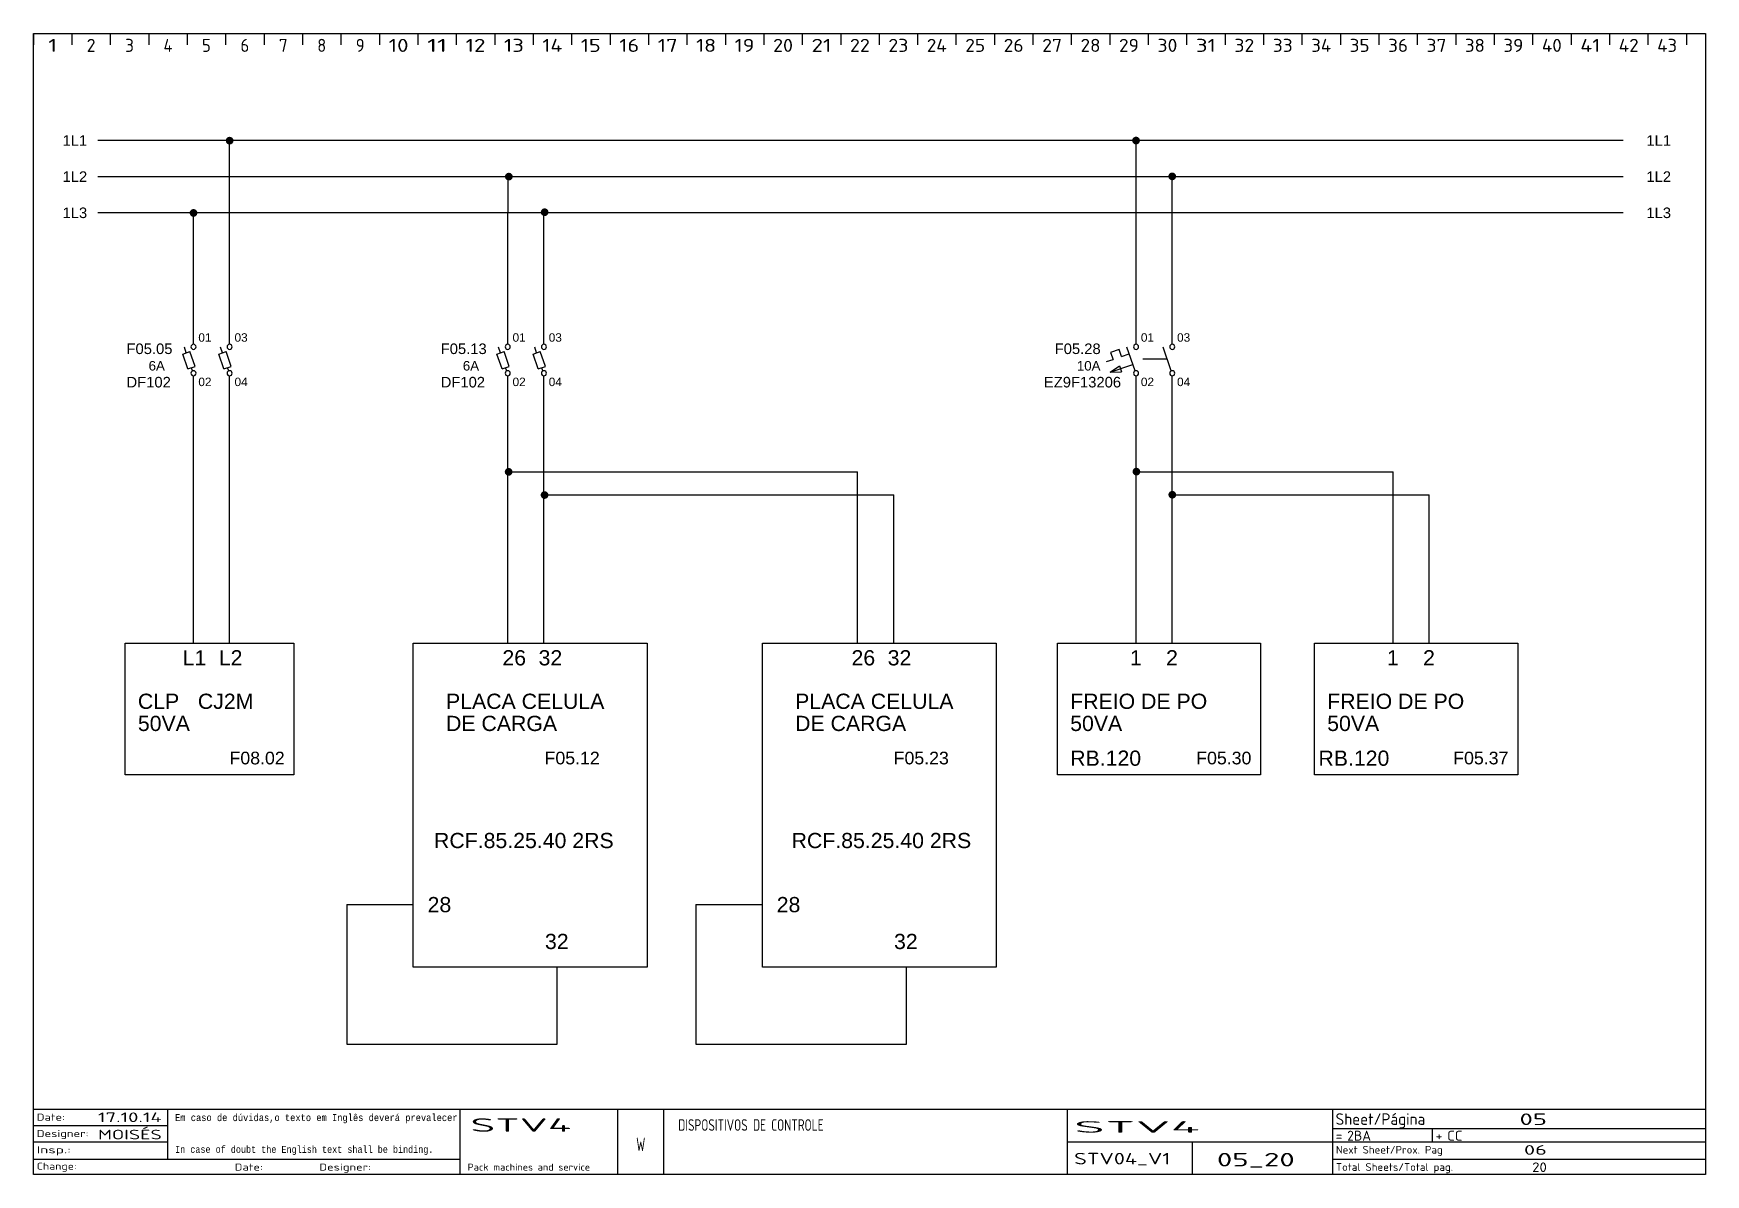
# Model space of a CAD drawing. Header units: millimetres. Extents: x 750 to 2990, y -243 to 998.
# Drawn here: x 2554.6 to 2989.6, y 701.1 to 998.1 of the extents above; entities that cross this region are included whole.
import ezdxf
from ezdxf.enums import TextEntityAlignment as Align

# ---------------------------------------------------------------- set-up
doc = ezdxf.new("R2010")
doc.units = ezdxf.units.MM
doc.linetypes.add('DASHED2', pattern=[9.525, 6.35, -3.175])
doc.linetypes.add('SOLID', pattern=[0])
for name, color, linetype in [('1', 3, 'Continuous'), ('4', 6, 'DASHED2'), ('6', 7, 'Continuous')]:
    doc.layers.add(name, color=color, linetype=linetype)
doc.styles.add('MOJÚLU', font='arial.ttf')
doc.styles.add('MONOTXT', font='monotxt')
doc.styles.get("Standard").update_dxf_attribs({"font": 'ISOCP.SHX'})

msp = doc.modelspace()

# ---------------------------------------------------------------- texts
at = {"layer": '6', "style": 'MOJÚLU'}
for s, height, p in [('1L1', 2.75, (2562.22, 968.89)), ('1L1', 2.75, (2974.26, 968.89)), ('1L2', 2.75, (2562.22, 959.48)), ('1L2', 2.75, (2974.26, 959.48)), ('1L3', 2.75, (2562.22, 950.07)), ('1L3', 2.75, (2974.26, 950.07)), ('01', 2.2, (2597.55, 917.89)), ('03', 2.2, (2606.96, 917.89)), ('01', 2.2, (2679.29, 917.89)), ('03', 2.2, (2688.7, 917.89)), ('01', 2.2, (2842.75, 917.89)), ('03', 2.2, (2852.16, 917.89)), ('F05.05', 2.75, (2578.86, 914.68)), ('F05.13', 2.75, (2660.6, 914.68)), ('F05.28', 2.75, (2820.33, 914.68)), ('6A', 2.475, (2584.61, 910.39)), ('6A', 2.475, (2666.35, 910.39)), ('10A', 2.475, (2826.09, 910.39)), ('DF102', 2.75, (2578.86, 905.99)), ('02', 2.2, (2597.55, 906.34)), ('04', 2.2, (2606.96, 906.34)), ('DF102', 2.75, (2660.6, 905.99)), ('02', 2.2, (2679.29, 906.34)), ('04', 2.2, (2688.7, 906.34)), ('EZ9F13206', 2.75, (2817.52, 905.99)), ('02', 2.2, (2842.75, 906.34)), ('04', 2.2, (2852.16, 906.34)), ('L1', 3.96, (2593.46, 833.65)), ('L2', 3.96, (2602.87, 833.65)), ('26', 3.96, (2676.65, 833.65)), ('32', 3.96, (2686.06, 833.65)), ('26', 3.96, (2767.47, 833.65)), ('32', 3.96, (2776.88, 833.65)), ('1', 3.96, (2839.89, 833.65)), ('2', 3.96, (2849.3, 833.65)), ('1', 3.96, (2906.75, 833.65)), ('2', 3.96, (2916.16, 833.65)), ('CLP', 3.96, (2581.82, 822.33)), ('CJ2M', 3.96, (2597.42, 822.33)), ('PLACA CELULA', 3.96, (2661.98, 822.33)), ('PLACA CELULA', 3.96, (2752.8, 822.33)), ('FREIO DE PO', 3.96, (2824.36, 822.33)), ('FREIO DE PO', 3.96, (2891.22, 822.33)), ('50VA', 3.96, (2581.82, 816.57)), ('DE CARGA', 3.96, (2661.98, 816.57)), ('DE CARGA', 3.96, (2752.8, 816.57)), ('50VA', 3.96, (2824.36, 816.57)), ('50VA', 3.96, (2891.22, 816.57)), ('F08.02', 3.3, (2605.66, 807.89)), ('F05.12', 3.3, (2687.62, 807.89)), ('F05.23', 3.3, (2778.44, 807.89)), ('RB.120', 3.96, (2824.36, 807.52)), ('F05.30', 3.3, (2857.15, 807.89)), ('RB.120', 3.96, (2888.94, 807.52)), ('F05.37', 3.3, (2924.01, 807.89)), ('RCF.85.25.40 2RS', 3.96, (2658.86, 786.09)), ('RCF.85.25.40 2RS', 3.96, (2751.88, 786.09)), ('28', 3.96, (2657.19, 769.41)), ('28', 3.96, (2748.01, 769.41)), ('32', 3.96, (2687.72, 759.82)), ('32', 3.96, (2778.53, 759.82))]:
    msp.add_text(s, height=height, dxfattribs=at).set_placement(p)

# ---------------------------------------------------------------- blocks, each defined once
blk = doc.blocks.new('a4 legenda')
at = {"color": 1, "linetype": 'SOLID'}
for p, q in [((-435, 0), (-435, 297)), ((-435, 297), (-435, 294.03)), ((-435, 297), (0, 297)), ((-425, 297), (-425, 294.03)), ((-415, 297), (-415, 294.03)), ((-405, 297), (-405, 294.03)), ((-395, 297), (-395, 294.03)), ((-385, 297), (-385, 294.03)), ((-375, 297), (-375, 294.03)), ((-365, 297), (-365, 294.03)), ((-355, 297), (-355, 294.03)), ((-345, 297), (-345, 294.03)), ((-335, 297), (-335, 294.03)), ((-325, 297), (-325, 294.03)), ((-315, 297), (-315, 294.03)), ((-305, 297), (-305, 294.03)), ((-295, 297), (-295, 294.03)), ((-285, 297), (-285, 294.03)), ((-275, 297), (-275, 294.03)), ((-265, 297), (-265, 294.03)), ((-255, 297), (-255, 294.03)), ((-245, 297), (-245, 294.03)), ((-235, 297), (-235, 294.03)), ((-225, 297), (-225, 294.03)), ((-215, 297), (-215, 294.03)), ((-205, 297), (-205, 294.03)), ((-195, 297), (-195, 294.03)), ((-185, 297), (-185, 294.03)), ((-175, 297), (-175, 294.03)), ((-165, 297), (-165, 294.03)), ((-155, 297), (-155, 294.03)), ((-145, 297), (-145, 294.03)), ((-135, 297), (-135, 294.03)), ((-125, 297), (-125, 294.03)), ((-115, 297), (-115, 294.03)), ((-105, 297), (-105, 294.03)), ((-95, 297), (-95, 294.03)), ((-85, 297), (-85, 294.03)), ((-75, 297), (-75, 294.03)), ((-65, 297), (-65, 294.03)), ((-55, 297), (-55, 294.03)), ((-45, 297), (-45, 294.03)), ((-35, 297), (-35, 294.03)), ((-25, 297), (-25, 294.03)), ((-15, 297), (-15, 294.03)), ((-5, 297), (-5, 294.03)), ((0, 297), (0, 0)), ((-435, 17), (0, 17)), ((-400, 4), (-400, 17)), ((-324, 0), (-324, 17)), ((-283, 0), (-283, 17)), ((-271, 0), (-271, 17)), ((-166, 0), (-166, 17)), ((-97, 0), (-97, 17)), ((-435, 12.75), (-400, 12.75)), ((-97, 12), (0, 12)), ((-71, 8.5), (-71, 12)), ((-435, 8.5), (-400, 8.5)), ((-165.8, 8.5), (0, 8.5)), ((-133.5, 0), (-133.5, 8.5)), ((-435, 4), (-324, 4)), ((0, 0), (-435, 0)), ((-97, 4), (0, 4))]:
    blk.add_line(p, q, dxfattribs=at)
for s, width, p, p2 in [('1', 1.933331, (-431.1484, 292.19), (-428.8516, 292.19)), ('2', 1.109181, (-421.1484, 292.19), (-418.8516, 292.19)), ('3', 1.144135, (-411.1484, 292.19), (-408.8516, 292.19)), ('4', 1.041024, (-401.1484, 292.19), (-398.8516, 292.19)), ('5', 1.144135, (-391.1484, 292.19), (-388.8516, 292.19)), ('6', 1.128517, (-381.1484, 292.19), (-378.8516, 292.19)), ('7', 1.230301, (-371.1484, 292.19), (-368.8516, 292.19)), ('8', 1.230301, (-361.1484, 292.19), (-358.8516, 292.19)), ('9', 1.088599, (-351.1484, 292.19), (-348.8516, 292.19)), ('10', 1.454463, (-342.5938, 292.19), (-337.4062, 292.19)), ('11', 1.798176, (-332.594, 292.19), (-327.406, 292.19)), ('12', 1.376908, (-322.594, 292.19), (-317.406, 292.19)), ('13', 1.400421, (-312.594, 292.19), (-307.406, 292.19)), ('14', 1.329086, (-302.594, 292.19), (-297.406, 292.19)), ('15', 1.400421, (-292.594, 292.19), (-287.406, 292.19)), ('16', 1.389997, (-282.594, 292.19), (-277.406, 292.19)), ('17', 1.455666, (-272.594, 292.19), (-267.406, 292.19)), ('18', 1.455666, (-262.594, 292.19), (-257.406, 292.19)), ('19', 1.362748, (-252.594, 292.19), (-247.406, 292.19)), ('20', 1.22199, (-242.594, 292.19), (-237.406, 292.19)), ('21', 1.455666, (-232.594, 292.19), (-227.406, 292.19)), ('22', 1.166703, (-222.594, 292.19), (-217.406, 292.19)), ('23', 1.18354, (-212.594, 292.19), (-207.406, 292.19)), ('24', 1.132185, (-202.594, 292.19), (-197.406, 292.19)), ('25', 1.18354, (-192.594, 292.19), (-187.406, 292.19)), ('26', 1.176086, (-182.594, 292.19), (-177.406, 292.19)), ('27', 1.222759, (-172.594, 292.19), (-167.406, 292.19)), ('28', 1.222759, (-162.594, 292.19), (-157.406, 292.19)), ('29', 1.15652, (-152.594, 292.19), (-147.406, 292.19)), ('30', 1.22199, (-142.594, 292.19), (-137.406, 292.19)), ('31', 1.455666, (-132.594, 292.19), (-127.406, 292.19)), ('32', 1.166703, (-122.594, 292.19), (-117.406, 292.19)), ('33', 1.18354, (-112.594, 292.19), (-107.406, 292.19)), ('34', 1.132185, (-102.594, 292.19), (-97.406, 292.19)), ('35', 1.18354, (-92.594, 292.19), (-87.406, 292.19)), ('36', 1.176086, (-82.594, 292.19), (-77.406, 292.19)), ('37', 1.222759, (-72.594, 292.19), (-67.406, 292.19)), ('38', 1.222759, (-62.594, 292.19), (-57.406, 292.19)), ('39', 1.15652, (-52.594, 292.19), (-47.406, 292.19)), ('40', 1.131525, (-42.594, 292.19), (-37.406, 292.19)), ('41', 1.329086, (-32.594, 292.19), (-27.406, 292.19)), ('42', 1.083961, (-22.594, 292.19), (-17.406, 292.19)), ('43', 1.098481, (-12.594, 292.19), (-7.406, 292.19))]:
    blk.add_text(s, height=3.39429, dxfattribs=dict(at, width=width)).set_placement(p, p2, align=Align.FIT)
for tag, height, width, p, p2 in [('(142) ', 1.8, 1.384181, (-434.15225, 14.04), (-426.80225, 14.04)), ('(135) Drawn Date', 2.5, 1.427604, (-418.2115, 13.6667), (-401.6156, 13.6667)), ('(133) Page Descr. 1', 3, 1.16129, (-267.254, 11.4), (-229.454, 11.4)), ('(117) Project ', 3, 1.11732, (-164.254, 10.9), (-131.564, 10.9)), ('(127) ', 3, 0.973466, (-96.247, 12.9416), (-72.924, 12.9416)), ('(130) Current Project Page', 3, 1.220513, (-48.386, 12.9), (-41.246, 12.9)), ('(141) ', 1.8, 1.399341, (-434.15225, 9.78), (-420.6703, 9.78)), ('(134) Drawn by', 2.5, 1.52606, (-418.2115, 9.16667), (-401.6156, 9.16667)), ('(132) Project Descr. 4', 3.5, 0.71218, (-278.184, 6.13333), (-275.816, 6.13333)), ('(126) Page Descr. 2', 2.5, 1.274498, (-267.211, 7.16667), (-235.711, 7.16667)), ('(121) ', 2.6, 1.23007, (-96.22, 8.81333), (-94.461, 8.81333)), ('(120) Installation Name', 2.6, 1.057778, (-93.22, 8.81333), (-87.032, 8.81333)), ('(123) ', 2.6, 1.23007, (-70.22, 8.81333), (-68.461, 8.81333)), ('(122) Location Name', 2.6, 1.222769, (-67.22, 8.81333), (-63.246, 8.81333)), ('(140) ', 1.8, 1.730061, (-434.15225, 5.54), (-425.26925, 5.54)), ('(116) Project Description', 3, 1.134799, (-164.254, 2.65), (-139.229, 2.65)), ('(118) Drawing Number', 3.5, 1.218286, (-127.127, 2.13333), (-106.873, 2.13333)), ('(128) ', 2, 1.069362, (-96.165, 5.46104), (-68.391, 5.46104)), ('(131) Current Project Page', 2.5, 1.220513, (-47.239, 5.16667), (-41.289, 5.16667)), ('(139) ', 1.8, 1.330262, (-434.15225, 1.28), (-423.7363, 1.28)), ('(136) ', 1.8, 1.384162, (-382.6522, 1.04), (-375.3023, 1.04)), ('(137) ', 1.8, 1.399336, (-360.6522, 1.04), (-347.1703, 1.04)), ('(138) ', 1.8, 1.477527, (-322.052, 1.04), (-290.174, 1.04)), ('(119) ', 2, 1.061557, (-96.165, 0.96104), (-65.693, 0.96104)), ('(129) Number of pages in installation', 2.5, 1.16636, (-45.109, 0.66667), (-41.289, 0.66667))]:
    blk.add_attdef(tag, text='', height=height, dxfattribs=dict(at, width=width)).set_placement(p, p2, align=Align.FIT)
at = {"color": 1, "linetype": 'SOLID', "style": 'MONOTXT'}
for tag, width, p, p2 in [('(114) ', 0.760706, (-398.1522, 13.92), (-324.668, 13.92)), ('(115) ', 0.74678, (-398.1522, 5.65), (-330.942, 5.65))]:
    blk.add_attdef(tag, text='', height=1.8, dxfattribs=dict(at, width=width)).set_placement(p, p2, align=Align.FIT)
at = {"color": 2, "linetype": 'SOLID'}
for tag, width, p, p2 in [('(124) ', 1.179528, (-321.296, 11.1333), (-295.081, 11.1333)), ('(125) ', 1.189122, (-321.296, 5.18333), (-304.024, 5.18333))]:
    blk.add_attdef(tag, text='', height=3.5, dxfattribs=dict(at, width=width)).set_placement(p, p2, align=Align.FIT)

# ---------------------------------------------------------------- linework, layer by layer
for p, q in [((2678.03, 960.81), (2678.03, 951.41)), ((2687.44, 917.21), (2687.44, 951.14)), ((2850.9, 909.01), (2850.9, 909.01)), ((2678.25, 884.01), (2769.07, 884.01)), ((2841.49, 884.01), (2908.35, 884.01)), ((2908.35, 839.47), (2908.35, 884.01)), ((2687.66, 878.01), (2778.48, 878.01)), ((2850.9, 878.01), (2917.76, 878.01)), ((2917.76, 839.47), (2917.76, 878.01)), ((2636.2, 771.39), (2653.46, 771.39)), ((2636.2, 771.39), (2636.2, 735.07)), ((2727.01, 771.39), (2744.27, 771.39)), ((2727.01, 771.39), (2727.01, 735.07)), ((2690.93, 735.07), (2690.93, 755.13)), ((2781.74, 735.07), (2781.74, 755.13)), ((2636.2, 735.07), (2690.93, 735.07)), ((2727.01, 735.07), (2781.74, 735.07))]:
    msp.add_line(p, q)
for points in [[(2714.27, 755.13), (2653.46, 755.13), (2653.46, 839.47), (2714.27, 839.47)], [(2805.08, 755.13), (2744.27, 755.13), (2744.27, 839.47), (2805.08, 839.47)]]:
    msp.add_lwpolyline(points, close=True)
at = {"layer": '1'}
for p, q in [((2593.47, 914.66), (2595.36, 915.32)), ((2594.8, 910.8), (2593.47, 914.66)), ((2594.41, 914.99), (2593.91, 916.45)), ((2596.69, 911.45), (2595.36, 915.32)), ((2602.88, 914.66), (2604.77, 915.32)), ((2604.21, 910.8), (2602.88, 914.66)), ((2603.82, 914.99), (2603.32, 916.45)), ((2606.1, 911.45), (2604.77, 915.32)), ((2675.21, 914.66), (2677.1, 915.32)), ((2676.55, 910.8), (2675.21, 914.66)), ((2676.16, 914.99), (2675.65, 916.45)), ((2678.44, 911.45), (2677.1, 915.32)), ((2684.62, 914.66), (2686.51, 915.32)), ((2685.96, 910.8), (2684.62, 914.66)), ((2685.56, 914.99), (2685.06, 916.45)), ((2687.85, 911.45), (2686.51, 915.32)), ((2841.25, 910.28), (2839.11, 916.45)), ((2850.65, 910.28), (2848.52, 916.45)), ((2594.8, 910.8), (2596.69, 911.45)), ((2596.04, 910.28), (2595.75, 911.13)), ((2596.04, 910.28), (2595.75, 911.13)), ((2604.21, 910.8), (2606.1, 911.45)), ((2605.45, 910.28), (2605.16, 911.13)), ((2605.45, 910.28), (2605.16, 911.13)), ((2676.55, 910.8), (2678.44, 911.45)), ((2677.78, 910.28), (2677.49, 911.13)), ((2677.78, 910.28), (2677.49, 911.13)), ((2685.96, 910.8), (2687.85, 911.45)), ((2687.19, 910.28), (2686.9, 911.13)), ((2687.19, 910.28), (2686.9, 911.13))]:
    msp.add_line(p, q, dxfattribs=at)
at = {"layer": '4'}
msp.add_line((2849.59, 913.37), (2840.18, 913.37), dxfattribs=at)
at = {"layer": '6'}
for p, q in [((2968.24, 970.22), (2571.38, 970.22)), ((2605.69, 917.21), (2605.69, 970.22)), ((2841.49, 917.21), (2841.49, 970.22)), ((2968.24, 960.81), (2571.38, 960.81)), ((2850.9, 917.21), (2850.9, 960.81)), ((2968.24, 951.41), (2571.38, 951.41)), ((2596.29, 917.21), (2596.29, 951.41)), ((2678.03, 917.21), (2678.03, 951.41)), ((2596.29, 839.47), (2596.29, 909.01)), ((2605.69, 839.47), (2605.69, 909.01)), ((2678.03, 839.47), (2678.03, 909.01)), ((2687.44, 839.47), (2687.44, 909.01)), ((2841.49, 839.47), (2841.49, 909.01)), ((2850.9, 839.47), (2850.9, 909.01)), ((2769.07, 839.47), (2769.07, 884.01)), ((2778.48, 839.47), (2778.48, 878.01))]:
    msp.add_line(p, q, dxfattribs=at)
at = {"layer": '6', "color": 0, "extrusion": (-4.00644e-17, 1.15721e-16, -1)}
for p, q in [((2837.08, 915.87), (2834.88, 915.1)), ((2834.88, 915.1), (2835.51, 913.3)), ((2837.71, 914.06), (2837.08, 915.87))]:
    msp.add_line(p, q, dxfattribs=at)
at = {"layer": '6', "extrusion": (4.00644e-17, -1.15721e-16, -1)}
for p, q in [((2837.71, 914.06), (2839.7, 914.75)), ((2834.77, 909.95), (2840.66, 911.99))]:
    msp.add_line(p, q, dxfattribs=at)
at = {"layer": '6', "extrusion": (-4.00644e-17, 1.15721e-16, -1)}
msp.add_line((2833.82, 912.72), (2835.51, 913.3), dxfattribs=at)
at = {"layer": '6', "color": 0}
for p, q in [((2834.77, 909.95), (2837.15, 911.65)), ((2834.77, 909.95), (2837.69, 910.08)), ((2837.15, 911.65), (2837.69, 910.08))]:
    msp.add_line(p, q, dxfattribs=at)
at = {"layer": '6'}
for points, const_width in [([(2605.19, 970.22, 1), (2606.19, 970.22, 1)], 1), ([(2605.69, 970.22, 1), (2606.19, 970.22, 1)], 0.5), ([(2841, 970.25, 1), (2842, 970.25, 1)], 1), ([(2841.5, 970.25, 1), (2842, 970.25, 1)], 0.5), ([(2677.82, 960.86, 1), (2678.82, 960.86, 1)], 1), ([(2678.32, 960.86, 1), (2678.82, 960.86, 1)], 0.5), ([(2850.4, 960.92, 1), (2851.4, 960.92, 1)], 1), ([(2850.9, 960.92, 1), (2851.4, 960.92, 1)], 0.5), ([(2595.79, 951.41, 1), (2596.79, 951.41, 1)], 1), ([(2596.29, 951.41, 1), (2596.79, 951.41, 1)], 0.5), ([(2687.13, 951.6, 1), (2688.13, 951.6, 1)], 1), ([(2687.63, 951.6, 1), (2688.13, 951.6, 1)], 0.5), ([(2677.77, 884.02, 1), (2678.77, 884.02, 1)], 1), ([(2678.27, 884.02, 1), (2678.77, 884.02, 1)], 0.5), ([(2841.08, 884.08, 1), (2842.08, 884.08, 1)], 1), ([(2687.12, 877.99, 1), (2688.12, 877.99, 1)], 1), ([(2850.42, 878.06, 1), (2851.42, 878.06, 1)], 1), ([(2687.62, 877.99, 1), (2688.12, 877.99, 1)], 0.5)]:
    msp.add_lwpolyline(points, format="xyb", close=True, dxfattribs=dict(at, const_width=const_width))
at = {"layer": '6', "color": 0}
for points in [[(2622.41, 839.47), (2622.41, 805.14), (2578.55, 805.14), (2578.55, 839.47)], [(2873.91, 839.47), (2873.91, 805.14), (2821.09, 805.14), (2821.09, 839.47)], [(2940.77, 839.47), (2940.77, 805.14), (2887.95, 805.14), (2887.95, 839.47)]]:
    msp.add_lwpolyline(points, close=True, dxfattribs=at)
at = {"layer": '6'}
for centre, start, end in [((2596.29, 916.55), 90.0001, 180), ((2596.29, 916.55), 180, 269.9999), ((2596.29, 916.55), 0, 89.9999), ((2596.29, 916.55), 270.0001, 0), ((2605.69, 916.55), 90.0001, 180), ((2605.69, 916.55), 180, 269.9999), ((2605.69, 916.55), 0, 89.9999), ((2605.69, 916.55), 270.0001, 0), ((2678.03, 916.55), 90.0001, 180), ((2678.03, 916.55), 180, 269.9999), ((2678.03, 916.55), 0, 89.9999), ((2678.03, 916.55), 270.0001, 0), ((2687.44, 916.55), 90.0001, 180), ((2687.44, 916.55), 180, 269.9999), ((2687.44, 916.55), 0, 89.9999), ((2687.44, 916.55), 270.0001, 0), ((2841.49, 916.55), 90.0001, 180), ((2841.49, 916.55), 180, 269.9999), ((2841.49, 916.55), 0, 89.9999), ((2841.49, 916.55), 270.0001, 0), ((2850.9, 916.55), 90.0001, 180), ((2850.9, 916.55), 180, 269.9999), ((2850.9, 916.55), 0, 89.9999), ((2850.9, 916.55), 270.0001, 0), ((2596.29, 909.67), 90.0001, 180), ((2596.29, 909.67), 180, 269.9999), ((2596.29, 909.67), 0, 89.9999), ((2596.29, 909.67), 270.0001, 0), ((2605.69, 909.67), 90.0001, 180), ((2605.69, 909.67), 180, 269.9999), ((2605.69, 909.67), 0, 89.9999), ((2605.69, 909.67), 270.0001, 0), ((2678.03, 909.67), 90.0001, 180), ((2678.03, 909.67), 180, 269.9999), ((2678.03, 909.67), 0, 89.9999), ((2678.03, 909.67), 270.0001, 0), ((2687.44, 909.67), 90.0001, 180), ((2687.44, 909.67), 180, 269.9999), ((2687.44, 909.67), 0, 89.9999), ((2687.44, 909.67), 270.0001, 0), ((2841.49, 909.67), 90.0001, 180), ((2841.49, 909.67), 180, 269.9999), ((2841.49, 909.67), 0, 89.9999), ((2841.49, 909.67), 270.0001, 0), ((2850.9, 909.67), 90.0001, 180), ((2850.9, 909.67), 180, 269.9999), ((2850.9, 909.67), 0, 89.9999), ((2850.9, 909.67), 270.0001, 0)]:
    msp.add_arc(centre, 0.66, start, end, dxfattribs=at)
at = {"layer": '6', "color": 0}
msp.add_solid([(2834.77, 909.95), (2837.15, 911.65), (2837.69, 910.08), (2834.77, 909.95)], dxfattribs=at)

# ---------------------------------------------------------------- block references
ref = msp.add_blockref('a4 legenda', (2989.65, 701.13))
ref.add_attrib('(142) ', 'Date:', dxfattribs={"color": 1, "linetype": 'SOLID', "height": 1.8, "width": 1.384181}).set_placement((2555.5, 715.17), (2562.85, 715.17), align=Align.FIT)
ref.add_attrib('(141) ', 'Designer:', dxfattribs={"color": 1, "linetype": 'SOLID', "height": 1.8, "width": 1.399341}).set_placement((2555.5, 710.91), (2568.98, 710.91), align=Align.FIT)
ref.add_attrib('(140) ', 'Insp.:', dxfattribs={"color": 1, "linetype": 'SOLID', "height": 1.8, "width": 1.730061}).set_placement((2555.5, 706.67), (2564.38, 706.67), align=Align.FIT)
ref.add_attrib('(139) ', 'Change:', dxfattribs={"color": 1, "linetype": 'SOLID', "height": 1.8, "width": 1.330262}).set_placement((2555.5, 702.41), (2565.91, 702.41), align=Align.FIT)
ref.add_attrib('(138) ', 'Pack machines and service', dxfattribs={"color": 1, "linetype": 'SOLID', "height": 1.8, "width": 1.138541}).set_placement((2667.6, 702.17), (2699.47, 702.17), align=Align.FIT)
ref.add_attrib('(137) ', 'Designer:', dxfattribs={"color": 1, "linetype": 'SOLID', "height": 1.8, "width": 1.399336}).set_placement((2629, 702.17), (2642.48, 702.17), align=Align.FIT)
ref.add_attrib('(136) ', 'Date:', dxfattribs={"color": 1, "linetype": 'SOLID', "height": 1.8, "width": 1.384162}).set_placement((2607, 702.17), (2614.35, 702.17), align=Align.FIT)
ref.add_attrib('(135) Drawn Date', '17.10.14', dxfattribs={"color": 1, "linetype": 'SOLID', "height": 2.5, "width": 1.599605}).set_placement((2571.44, 714.79), (2588.03, 714.79), align=Align.FIT)
ref.add_attrib('(134) Drawn by', 'MOISÉS', dxfattribs={"color": 1, "linetype": 'SOLID', "height": 2.5, "width": 1.584483}).set_placement((2571.44, 710.29), (2588.03, 710.29), align=Align.FIT)
ref.add_attrib('(133) Page Descr. 1', 'DISPOSITIVOS DE CONTROLE', dxfattribs={"color": 1, "linetype": 'SOLID', "height": 3, "width": 0.765957}).set_placement((2722.39, 712.53), (2760.19, 712.53), align=Align.FIT)
ref.add_attrib('(132) Project Descr. 4', 'W', dxfattribs={"color": 1, "linetype": 'SOLID', "height": 3.5, "width": 0.71218}).set_placement((2711.46, 707.26), (2713.83, 707.26), align=Align.FIT)
ref.add_attrib('(131) Current Project Page', '06', dxfattribs={"color": 1, "linetype": 'SOLID', "height": 2.5, "width": 1.831324}).set_placement((2942.41, 706.29), (2948.36, 706.29), align=Align.FIT)
ref.add_attrib('(130) Current Project Page', '05', dxfattribs={"color": 1, "linetype": 'SOLID', "height": 3, "width": 1.842931}).set_placement((2941.26, 714.03), (2948.4, 714.03), align=Align.FIT)
ref.add_attrib('(129) Number of pages in installation', '20', dxfattribs={"color": 1, "linetype": 'SOLID', "height": 2.5, "width": 1.22163}).set_placement((2944.54, 701.79), (2948.36, 701.79), align=Align.FIT)
ref.add_attrib('(128) ', 'Next Sheet/Prox. Pag', dxfattribs={"color": 1, "linetype": 'SOLID', "height": 2, "width": 1.069362}).set_placement((2893.48, 706.59), (2921.26, 706.59), align=Align.FIT)
ref.add_attrib('(127) ', 'Sheet/Página', dxfattribs={"color": 1, "linetype": 'SOLID', "height": 3, "width": 0.973466}).set_placement((2893.4, 714.07), (2916.72, 714.07), align=Align.FIT)
ref.add_attrib('(124) ', 'STV4', dxfattribs={"color": 2, "linetype": 'SOLID', "height": 3.5, "width": 2.377778}).set_placement((2668.35, 712.26), (2694.57, 712.26), align=Align.FIT)
ref.add_attrib('(123) ', '+', dxfattribs={"color": 1, "linetype": 'SOLID', "height": 2.6, "width": 1.23007}).set_placement((2919.43, 709.94), (2921.19, 709.94), align=Align.FIT)
ref.add_attrib('(122) Location Name', 'CC', dxfattribs={"color": 1, "linetype": 'SOLID', "height": 2.6, "width": 1.222769}).set_placement((2922.43, 709.94), (2926.4, 709.94), align=Align.FIT)
ref.add_attrib('(121) ', '=', dxfattribs={"color": 1, "linetype": 'SOLID', "height": 2.6, "width": 1.23007}).set_placement((2893.43, 709.94), (2895.19, 709.94), align=Align.FIT)
ref.add_attrib('(120) Installation Name', '2BA', dxfattribs={"color": 1, "linetype": 'SOLID', "height": 2.6, "width": 1.057778}).set_placement((2896.43, 709.94), (2902.62, 709.94), align=Align.FIT)
ref.add_attrib('(119) ', 'Total Sheets/Total pag.', dxfattribs={"color": 1, "linetype": 'SOLID', "height": 2, "width": 1.061557}).set_placement((2893.48, 702.09), (2923.96, 702.09), align=Align.FIT)
ref.add_attrib('(118) Drawing Number', '05_20', dxfattribs={"color": 1, "linetype": 'SOLID', "height": 3.5, "width": 1.542838}).set_placement((2862.52, 703.26), (2882.78, 703.26), align=Align.FIT)
ref.add_attrib('(117) Project ', 'STV4', dxfattribs={"color": 1, "linetype": 'SOLID', "height": 3, "width": 3.459259}).set_placement((2825.39, 712.03), (2858.08, 712.03), align=Align.FIT)
ref.add_attrib('(116) Project Description', 'STV04_V1', dxfattribs={"color": 1, "linetype": 'SOLID', "height": 3, "width": 1.313648}).set_placement((2825.39, 703.78), (2850.42, 703.78), align=Align.FIT)
ref.add_attrib('(115) ', 'In case of doubt the English text shall be binding.', dxfattribs={"color": 1, "linetype": 'SOLID', "height": 1.8, "style": 'MONOTXT', "width": 0.74678}).set_placement((2591.5, 706.78), (2658.71, 706.78), align=Align.FIT)
ref.add_attrib('(114) ', 'Em caso de dúvidas,o texto em Inglês deverá prevalecer', dxfattribs={"color": 1, "linetype": 'SOLID', "height": 1.8, "style": 'MONOTXT', "width": 0.760706}).set_placement((2591.5, 715.05), (2664.98, 715.05), align=Align.FIT)

msp.set_redraw_order([(e.dxf.handle, doc.entitydb.next_handle()) for e in msp.query("TEXT MTEXT ATTDEF DIMENSION ARC_DIMENSION")])  # texts and dimensions are drawn at this point

doc.saveas('drawing.dxf')
